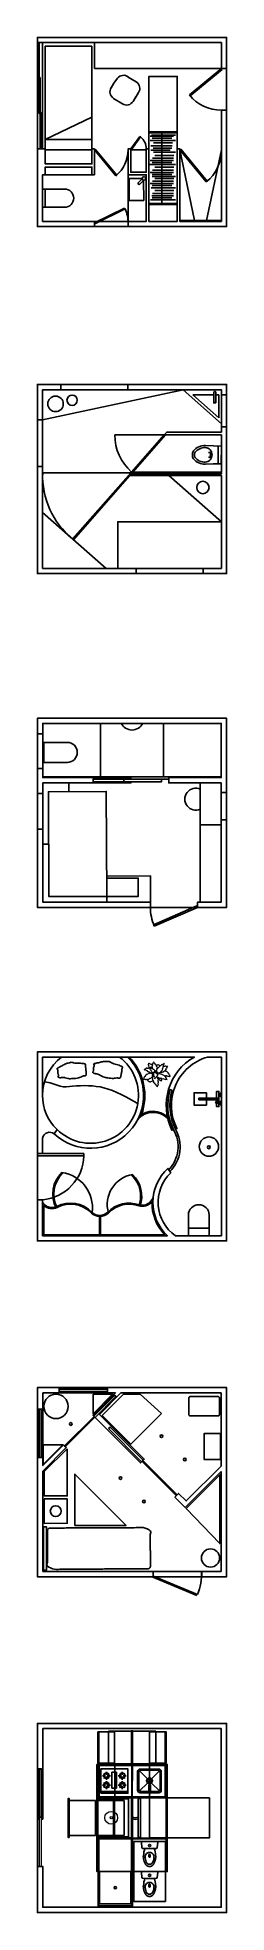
# Model space of a CAD drawing. Header units: millimetres. Extents: x 2.7 to 51.7, y -12.6 to 38.4.
# Drawn here: x 2.7 to 6.35, y 2.19 to 38.37 of the extents above.
import ezdxf

# ---------------------------------------------------------------- set-up
doc = ezdxf.new("R2010")
doc.units = ezdxf.units.MM
for name, color, linetype in [('discontinua', 2, 'Continuous'), ('fina', 6, 'Continuous'), ('iluminacion', 1, 'Continuous'), ('mobiliario', 5, 'Continuous'), ('muro', 7, 'Continuous'), ('puerta', 9, 'Continuous'), ('puntos', 30, 'Continuous'), ('ventanas', 6, 'Continuous')]:
    doc.layers.add(name, color=color, linetype=linetype)
doc.layers.add('outline', color=3, linetype='Continuous', true_color=0x00ff00)

# ---------------------------------------------------------------- blocks, each defined once
blk = doc.blocks.new('WC Plan06')
for p, q in [((-16.9, 0), (-18, -30.8)), ((16.9, 0), (-16.9, 0)), ((18, -30.8), (16.9, 0)), ((16.9, 0), (16.9, 0)), ((-18, -30.8), (-18, -30.8)), ((-17.1, -7.9), (-17.1, -7.9)), ((-16.5, -6.6), (-16.5, -6.6)), ((15.2, -6), (-15.1, -6)), ((-15.1, -6), (-15.1, -6)), ((-14, -31), (-14, -31)), ((-9.7, -21.6), (-9.7, -21.6)), ((-4.9, -21.9), (-4.9, -21.9)), ((-4.9, -21.9), (-4.9, -21.9)), ((-4.5, -25), (-4.9, -22.2)), ((-4.9, -22.2), (-4.9, -22.2)), ((-4.6, -21.7), (-4.6, -21.7)), ((0, -18), (0, -18)), ((0, -18), (0, -18)), ((0, -18), (0, -18)), ((0, -21), (0, -21)), ((0, -21), (0, -21)), ((4.9, -22.2), (4.5, -25)), ((4.6, -21.7), (4.6, -21.7)), ((4.9, -21.9), (4.9, -21.9)), ((4.9, -21.9), (4.9, -21.9)), ((4.9, -22.2), (4.9, -22.2)), ((9.7, -21.6), (9.7, -21.6)), ((14, -31), (14, -31)), ((16.5, -6.6), (16.5, -6.6)), ((17.2, -7.9), (17.2, -7.9)), ((-15.5, -43.5), (-15.5, -43.5)), ((-11.9, -41.8), (-11.9, -41.8)), ((-7.5, -53.7), (-7.5, -53.7)), ((-5.2, -50.5), (-5.2, -50.5)), ((0, -52), (0, -52)), ((0, -56), (0, -56)), ((5.2, -50.5), (5.2, -50.5)), ((7.5, -53.7), (7.5, -53.7)), ((7.5, -53.7), (7.5, -53.7)), ((11.9, -41.8), (11.9, -41.8)), ((11.9, -41.8), (11.9, -41.8)), ((15.5, -43.5), (15.5, -43.5))]:
    blk.add_line(p, q)
for centre, radius, start, end in [((10.2, -31.8), 28.2, 178.0162, 204.5516), ((-15.1, -8), 2, 133.9949, 177.8788), ((-15.1, -8), 2, 90, 133.9948), ((-0.5, -31.5), 13.5, 132.8197, 177.63), ((10.2, -31.8), 24.2, 178.0706, 204.2834), ((-0.5, -31.5), 13.5, 87.9472, 132.7443), ((-4.4, -22.1), 0.481, 105.5239, 147.9954), ((-4.5, -22.2), 0.482, 145.4928, 188.9727), ((0, -37.7), 16.6, 90, 105.9454), ((0.5, -31.5), 13.5, 47.2557, 92.0748), ((0, -37.7), 16.6, 74.0546, 90.0013), ((4.4, -22.2), 0.514, 34.51, 74.4761), ((4.4, -22.2), 0.505, 351.0265, 32.0054), ((0.5, -31.5), 13.5, 2.3646, 47.1857), ((-10.1, -31.8), 24.1, 335.7074, 2.0409), ((15.2, -8), 2, 46.4946, 89.9999), ((-10.2, -31.8), 28.3, 335.4418, 1.9036), ((15.2, -8), 2, 2.1211, 46.0052), ((10.2, -31.8), 28.2, 204.5582, 231.044), ((10.1, -31.9), 24.1, 204.2509, 230.6105), ((0, -42.4), 13.6, 236.3871, 270.0057), ((0, -42.4), 9.64, 237.4975, 269.999), ((0, -42.4), 9.64, 270, 302.5034), ((0, -42.4), 13.6, 270, 303.6129), ((-10.2, -31.8), 24.2, 309.454, 335.6567), ((-10.1, -31.9), 28.1, 308.8888, 335.509)]:
    blk.add_arc(centre, radius, start, end)

msp = doc.modelspace()

# ---------------------------------------------------------------- linework, layer by layer
at = {"layer": 'discontinua', "ltscale": 0.01}
for p, q in [((2.851, 36.203), (2.851, 38.203)), ((2.851, 38.203), (3.751, 38.203)), ((3.751, 36.203), (3.751, 38.203)), ((3.751, 36.837), (2.851, 36.403)), ((3.751, 36.403), (2.851, 36.403)), ((3.751, 36.203), (2.851, 36.203)), ((5.15, 30.703), (4.193, 30.703)), ((2.801, 29.973), (4.504, 29.973)), ((4.859, 2.768), (4.865, 2.768))]:
    msp.add_line(p, q, dxfattribs=at)
at = {"layer": 'discontinua', "ltscale": 0.005}
for p, q in [((2.802, 24.105), (6.25, 24.105)), ((4.506, 24.062), (5.236, 24.062))]:
    msp.add_line(p, q, dxfattribs=at)
at = {"layer": 'discontinua'}
for p, q in [((4.707, 2.958), (4.707, 2.958)), ((4.707, 2.958), (4.717, 2.864)), ((4.725, 2.978), (4.725, 2.978)), ((5.004, 2.978), (4.725, 2.978)), ((5.004, 2.978), (5.004, 2.978)), ((5.012, 2.864), (5.022, 2.958)), ((5.022, 2.958), (5.022, 2.958)), ((4.717, 2.864), (4.717, 2.864)), ((4.779, 2.669), (4.779, 2.667)), ((4.864, 2.732), (4.863, 2.732)), ((4.864, 2.732), (4.865, 2.732)), ((4.865, 2.768), (4.87, 2.768)), ((4.866, 2.732), (4.865, 2.732)), ((4.95, 2.669), (4.95, 2.667)), ((4.951, 2.678), (4.951, 2.676)), ((4.951, 2.676), (4.951, 2.676)), ((5.012, 2.864), (5.012, 2.864))]:
    msp.add_line(p, q, dxfattribs=at)
at = {"layer": 'discontinua', "ltscale": 0.01}
msp.add_lwpolyline([(4.851, 36.223), (4.851, 37.623), (5.401, 37.623), (5.401, 36.223)], dxfattribs=at)
at = {"layer": 'discontinua', "ltscale": 0.005}
msp.add_lwpolyline([(4.038, 22.151), (4.646, 22.151), (4.646, 21.795), (4.039, 21.795)], dxfattribs=at)
at = {"layer": 'discontinua', "ltscale": 0.5}
for points in [[(4.195, 5.026), (3.87, 5.026), (3.87, 4.418), (4.195, 4.418)], [(3.867, 4.383), (4.461, 4.383), (4.461, 3.648), (3.867, 3.648)], [(3.867, 3.676), (4.374, 3.676), (4.374, 4.348), (3.867, 4.348)], [(5.185, 4.397), (4.861, 4.397), (4.861, 3.627), (5.185, 3.627)], [(4.559, 3.555), (5.17, 3.555), (5.17, 2.978), (4.559, 2.978)], [(4.559, 2.978), (5.17, 2.978), (5.17, 2.401), (4.559, 2.401)]]:
    msp.add_lwpolyline(points, close=True, dxfattribs=at)
at = {"layer": 'discontinua', "ltscale": 0.2}
msp.add_lwpolyline([(3.889, 5.026), (3.87, 5.026), (3.87, 4.418), (3.889, 4.418)], close=True, dxfattribs=at)
at = {"layer": 'discontinua', "ltscale": 0.5}
for points in [[(4.171, 4.377), (4.171, 3.648)], [(4.191, 4.377), (4.191, 3.648)]]:
    msp.add_lwpolyline(points, dxfattribs=at)
at = {"layer": 'discontinua'}
msp.add_circle((4.865, 2.904), 0.0216, dxfattribs=at)
at = {"layer": 'discontinua', "ltscale": 0.01}
for centre, radius, start, end in [((6.24, 37.749), 0.776, 218.7837, 270.8198), ((3.801, 36.203), 0.65, 309.6035, 0), ((5.475, 36.191), 0.776, 308.7837, 0.8198), ((3.801, 34.793), 0.65, 0, 24.6162), ((5.15, 30.703), 0.956, 180, 228.4919), ((4.373, 29.914), 1.573, 177.8503, 230.7565)]:
    msp.add_arc(centre, radius, start, end, dxfattribs=at)
at = {"layer": 'discontinua', "ltscale": 0.005}
for centre, radius, start, end in [((5.793, 21.585), 0.912, 180, 203.4324), ((2.727, 16.809), 0.869, 274.9018, 358.7585), ((3.073, 15.787), 0.689, 352.6938, 81.6123), ((4.631, 15.852), 0.584, 99.3433, 196.4194), ((4.954, 8.7), 0.914, 335.7898, 4.5015)]:
    msp.add_arc(centre, radius, start, end, dxfattribs=at)
at = {"layer": 'discontinua'}
for centre, radius, start, end in [((4.725, 2.96), 0.0184, 90, 186.4831), ((5.004, 2.96), 0.0184, 0, 90), ((5.004, 2.96), 0.0184, 353.5169, 0), ((4.736, 2.866), 0.0184, 186.4831, 265.6595), ((4.865, 4.565), 1.723, 265.6595, 274.3405), ((5.704, 2.596), 0.964, 165.0155, 173.1331), ((4.869, 2.68), 0.0905, 115.2636, 179.6481), ((4.896, 2.681), 0.117, 179.8512, 185.6502), ((5.035, 2.694), 0.258, 185.2168, 185.7358), ((5.036, 2.694), 0.258, 185.9431, 210.6376), ((4.838, 2.577), 0.0286, 211.4552, 242.0451), ((4.878, 2.652), 0.114, 242.0447, 263.2555), ((4.859, 2.697), 0.0713, 90, 104.8453), ((4.864, 2.68), 0.000635, 263.4365, 309.8712), ((4.865, 2.68), 0.000635, 230.1288, 276.5635), ((4.851, 2.652), 0.114, 276.7445, 297.9553), ((4.87, 2.697), 0.0713, 75.1657, 90), ((4.891, 2.577), 0.0286, 297.9549, 328.5855), ((4.693, 2.694), 0.258, 329.3624, 354.7538), ((4.814, 2.682), 0.137, 354.506, 358.1692), ((4.024, 2.596), 0.965, 6.8679, 14.9756), ((4.994, 2.866), 0.0184, 274.3405, 353.5169)]:
    msp.add_arc(centre, radius, start, end, dxfattribs=at)
for points, weights, degree, knots in [([(4.745, 2.697), (4.746, 2.702), (4.747, 2.706), (4.748, 2.71), (4.748, 2.711), (4.748, 2.711), (4.748, 2.711)], [0.94216281398, 0.929295544402, 0.917706959429, 0.907397059062, 0.907397059062, 0.907397059062, 0.907397059062], 3, [0, 0, 0, 0, 0.08501565, 0.08501565, 0.08501565, 0.08958153, 0.08958153, 0.08958153, 0.08958153]), ([(4.865, 2.498), (4.864, 2.498), (4.864, 2.498), (4.817, 2.496), (4.791, 2.536), (4.749, 2.601), (4.745, 2.679), (4.745, 2.68), (4.745, 2.68), (4.744, 2.689), (4.745, 2.697)], [1, 0.999818026965, 1, 0.869595072185, 1, 0.965853886877, 1, 0.999997543195, 1, 0.96771874759, 0.94216281398], 2, [0, 0, 0, 0.004294, 0.004294, 0.32836, 0.32836, 0.929345, 0.929345, 0.934486, 0.934486, 1, 1, 1]), ([(4.865, 2.498), (4.865, 2.498), (4.866, 2.498), (4.912, 2.496), (4.938, 2.536), (4.98, 2.601), (4.984, 2.679), (4.984, 2.68), (4.985, 2.68), (4.985, 2.689), (4.984, 2.697)], [1, 0.999818026965, 1, 0.869595072185, 1, 0.965853886877, 1, 0.999997543195, 1, 0.96771874759, 0.94216281398], 2, [0, 0, 0, 0.004294, 0.004294, 0.32836, 0.32836, 0.929345, 0.929345, 0.934486, 0.934486, 1, 1, 1]), ([(4.984, 2.697), (4.984, 2.702), (4.983, 2.706), (4.982, 2.71), (4.982, 2.711), (4.982, 2.711), (4.982, 2.711)], [0.94216281398, 0.929356038323, 0.91781595237, 0.907542556122, 0.907542556122, 0.907542556122, 0.907542556122], 3, [0, 0, 0, 0, 0.08461596, 0.08461596, 0.08461596, 0.08948508, 0.08948508, 0.08948508, 0.08948508])]:
    msp.add_rational_spline(points, weights, degree=degree, knots=knots, dxfattribs=at)
for points, knots in [([(4.83, 2.762), (4.831, 2.762), (4.831, 2.763), (4.831, 2.763), (4.832, 2.763), (4.832, 2.763), (4.833, 2.763), (4.834, 2.764), (4.835, 2.764), (4.837, 2.765), (4.839, 2.765), (4.84, 2.766), (4.841, 2.766)], [0.8678487, 0.8678487, 0.8678487, 0.8678487, 0.8798629, 0.8798629, 0.8798629, 0.8909521, 0.9003997, 0.9091834, 0.9229673, 0.9427072, 0.9683896, 1, 1, 1, 1]), ([(4.864, 2.679), (4.863, 2.679), (4.863, 2.679), (4.861, 2.679), (4.86, 2.68), (4.858, 2.68), (4.858, 2.68), (4.856, 2.68), (4.856, 2.68), (4.855, 2.681), (4.855, 2.681), (4.854, 2.681), (4.854, 2.682), (4.854, 2.682), (4.854, 2.682), (4.854, 2.683), (4.854, 2.683), (4.854, 2.684), (4.853, 2.685), (4.853, 2.687), (4.853, 2.689), (4.852, 2.693), (4.852, 2.696), (4.851, 2.701), (4.851, 2.704), (4.851, 2.708), (4.851, 2.709), (4.851, 2.712), (4.85, 2.713), (4.85, 2.716), (4.85, 2.717), (4.85, 2.719), (4.85, 2.72), (4.85, 2.721), (4.85, 2.722), (4.85, 2.724), (4.85, 2.725), (4.852, 2.728), (4.853, 2.729), (4.854, 2.73), (4.855, 2.731), (4.856, 2.731), (4.857, 2.731), (4.858, 2.732), (4.859, 2.732), (4.86, 2.732), (4.86, 2.732), (4.861, 2.732), (4.862, 2.732), (4.863, 2.732), (4.863, 2.732), (4.863, 2.732), (4.863, 2.732)], [0, 0, 0, 0, 0.03125, 0.03125, 0.0625, 0.0625, 0.09375, 0.09375, 0.109375, 0.109375, 0.125, 0.125, 0.140625, 0.140625, 0.148438, 0.148438, 0.15625, 0.15625, 0.1875, 0.1875, 0.25, 0.25, 0.375, 0.375, 0.5, 0.5, 0.5625, 0.5625, 0.625, 0.625, 0.6875, 0.6875, 0.71875, 0.71875, 0.75, 0.75, 0.8125, 0.8125, 0.875, 0.875, 0.90625, 0.90625, 0.9375, 0.9375, 0.953125, 0.953125, 0.96875, 0.96875, 1, 1, 1, 1.000009, 1.000009, 1.000009, 1.000009]), ([(4.865, 2.679), (4.866, 2.679), (4.867, 2.679), (4.868, 2.679), (4.869, 2.68), (4.871, 2.68), (4.872, 2.68), (4.873, 2.68), (4.873, 2.68), (4.874, 2.681), (4.874, 2.681), (4.875, 2.681), (4.875, 2.682), (4.875, 2.682), (4.875, 2.682), (4.875, 2.683), (4.876, 2.683), (4.876, 2.684), (4.876, 2.685), (4.876, 2.687), (4.877, 2.689), (4.877, 2.693), (4.878, 2.696), (4.878, 2.701), (4.878, 2.704), (4.879, 2.708), (4.879, 2.709), (4.879, 2.712), (4.879, 2.713), (4.879, 2.716), (4.879, 2.717), (4.879, 2.719), (4.879, 2.72), (4.879, 2.721), (4.879, 2.722), (4.879, 2.724), (4.879, 2.725), (4.878, 2.728), (4.877, 2.729), (4.875, 2.73), (4.874, 2.731), (4.873, 2.731), (4.872, 2.731), (4.871, 2.732), (4.87, 2.732), (4.87, 2.732), (4.869, 2.732), (4.868, 2.732), (4.867, 2.732), (4.866, 2.732)], [0, 0, 0, 0, 0.03125, 0.03125, 0.0625, 0.0625, 0.09375, 0.09375, 0.109375, 0.109375, 0.125, 0.125, 0.140625, 0.140625, 0.1484375, 0.1484375, 0.15625, 0.15625, 0.1875, 0.1875, 0.25, 0.25, 0.375, 0.375, 0.5, 0.5, 0.5625, 0.5625, 0.625, 0.625, 0.6875, 0.6875, 0.71875, 0.71875, 0.75, 0.75, 0.8125, 0.8125, 0.875, 0.875, 0.90625, 0.90625, 0.9375, 0.9375, 0.953125, 0.953125, 0.96875, 0.96875, 0.9999928, 0.9999928, 0.9999928, 0.9999928]), ([(4.888, 2.766), (4.889, 2.766), (4.89, 2.765), (4.892, 2.765), (4.894, 2.764), (4.895, 2.764), (4.897, 2.763), (4.898, 2.762), (4.9, 2.762), (4.902, 2.761), (4.904, 2.76), (4.905, 2.759), (4.906, 2.758), (4.908, 2.757), (4.91, 2.756), (4.912, 2.755), (4.915, 2.752), (4.919, 2.75), (4.923, 2.746), (4.927, 2.742), (4.931, 2.737), (4.935, 2.732), (4.938, 2.727), (4.941, 2.721), (4.944, 2.715), (4.946, 2.709), (4.948, 2.702), (4.95, 2.694), (4.951, 2.686), (4.951, 2.681), (4.951, 2.678)], [0, 0, 0, 0, 0.03073, 0.0557919, 0.0752101, 0.0908298, 0.1057126, 0.128628, 0.1479371, 0.1642292, 0.1850908, 0.1958664, 0.2064561, 0.220969, 0.23993, 0.2633379, 0.294561, 0.3312722, 0.3734704, 0.4211544, 0.4743227, 0.5329738, 0.5805653, 0.6312404, 0.6849983, 0.7418381, 0.8017591, 0.8647604, 0.930841, 0.9987863, 0.9987863, 0.9987863, 0.9987863])]:
    msp.add_open_spline(points, degree=3, knots=knots, dxfattribs=at)
msp.add_open_spline([(4.85, 2.723), (4.85, 2.723), (4.85, 2.723), (4.85, 2.723)], degree=3, dxfattribs=at)
at = {"layer": 'fina', "linetype": 'Continuous', "lineweight": 0}
for p, q in [((4.761, 18.454), (4.771, 18.464)), ((4.783, 18.472), (4.771, 18.464)), ((4.783, 18.472), (4.798, 18.479)), ((4.817, 18.482), (4.798, 18.479)), ((4.817, 18.482), (4.843, 18.48)), ((4.843, 18.578), (4.843, 18.56)), ((4.843, 18.578), (4.859, 18.572)), ((4.843, 18.543), (4.843, 18.56)), ((4.843, 18.543), (4.846, 18.524)), ((4.872, 18.474), (4.843, 18.48)), ((4.85, 18.505), (4.846, 18.524)), ((4.85, 18.505), (4.858, 18.486)), ((4.864, 18.476), (4.858, 18.486)), ((4.876, 18.566), (4.859, 18.572)), ((4.872, 18.474), (4.878, 18.468)), ((4.872, 18.474), (4.877, 18.473)), ((4.876, 18.508), (4.875, 18.495)), ((4.875, 18.481), (4.875, 18.495)), ((4.875, 18.481), (4.878, 18.465)), ((4.876, 18.566), (4.892, 18.557)), ((4.876, 18.508), (4.889, 18.495)), ((4.884, 18.449), (4.878, 18.465)), ((4.902, 18.484), (4.889, 18.495)), ((4.909, 18.547), (4.892, 18.557)), ((4.902, 18.484), (4.916, 18.475)), ((4.909, 18.547), (4.92, 18.537)), ((4.929, 18.467), (4.916, 18.475)), ((4.919, 18.535), (4.917, 18.518)), ((4.917, 18.498), (4.917, 18.518)), ((4.917, 18.498), (4.919, 18.477)), ((4.919, 18.535), (4.923, 18.552)), ((4.92, 18.472), (4.919, 18.477)), ((4.929, 18.568), (4.923, 18.552)), ((4.929, 18.568), (4.934, 18.586)), ((4.929, 18.467), (4.942, 18.459)), ((4.939, 18.606), (4.934, 18.586)), ((4.939, 18.606), (4.95, 18.593)), ((4.953, 18.451), (4.942, 18.459)), ((4.963, 18.578), (4.95, 18.593)), ((4.963, 18.578), (4.976, 18.564)), ((4.989, 18.547), (4.976, 18.564)), ((4.989, 18.547), (5, 18.528)), ((4.999, 18.529), (5.007, 18.539)), ((5.006, 18.506), (5, 18.528)), ((5.006, 18.456), (5, 18.441)), ((5.007, 18.461), (5.005, 18.454)), ((5.006, 18.506), (5.009, 18.483)), ((5.006, 18.456), (5.019, 18.473)), ((5.018, 18.547), (5.007, 18.539)), ((5.007, 18.461), (5.009, 18.483)), ((5.018, 18.547), (5.033, 18.547)), ((5.037, 18.492), (5.019, 18.473)), ((5.053, 18.54), (5.033, 18.547)), ((5.037, 18.492), (5.057, 18.511)), ((5.053, 18.54), (5.068, 18.52)), ((5.078, 18.529), (5.057, 18.511)), ((5.078, 18.529), (5.097, 18.543)), ((5.115, 18.555), (5.097, 18.543)), ((5.116, 18.466), (5.106, 18.442)), ((5.115, 18.555), (5.132, 18.566)), ((5.116, 18.466), (5.122, 18.491)), ((5.127, 18.517), (5.122, 18.491)), ((5.127, 18.517), (5.135, 18.546)), ((5.138, 18.521), (5.128, 18.519)), ((5.148, 18.575), (5.132, 18.566)), ((5.148, 18.575), (5.135, 18.546)), ((5.138, 18.521), (5.159, 18.521)), ((5.179, 18.518), (5.159, 18.521)), ((5.181, 18.457), (5.168, 18.44)), ((5.179, 18.518), (5.197, 18.517)), ((5.181, 18.457), (5.189, 18.475)), ((5.196, 18.493), (5.189, 18.475)), ((5.196, 18.493), (5.203, 18.509)), ((5.212, 18.52), (5.197, 18.517)), ((5.212, 18.52), (5.203, 18.509)), ((4.748, 18.271), (4.754, 18.288)), ((4.748, 18.271), (4.766, 18.267)), ((4.762, 18.305), (4.754, 18.288)), ((4.761, 18.454), (4.775, 18.452)), ((4.762, 18.305), (4.771, 18.322)), ((4.785, 18.264), (4.766, 18.267)), ((4.784, 18.339), (4.771, 18.322)), ((4.79, 18.445), (4.775, 18.452)), ((4.784, 18.339), (4.801, 18.354)), ((4.785, 18.264), (4.804, 18.263)), ((4.79, 18.445), (4.807, 18.436)), ((4.821, 18.368), (4.801, 18.354)), ((4.825, 18.264), (4.804, 18.263)), ((4.826, 18.425), (4.807, 18.436)), ((4.821, 18.368), (4.842, 18.38)), ((4.825, 18.264), (4.848, 18.27)), ((4.826, 18.425), (4.845, 18.413)), ((4.833, 18.267), (4.83, 18.255)), ((4.831, 18.242), (4.83, 18.255)), ((4.831, 18.242), (4.835, 18.234)), ((4.855, 18.221), (4.835, 18.234)), ((4.863, 18.387), (4.842, 18.38)), ((4.866, 18.402), (4.845, 18.413)), ((4.87, 18.28), (4.848, 18.27)), ((4.869, 18.216), (4.855, 18.221)), ((4.863, 18.387), (4.882, 18.388)), ((4.866, 18.402), (4.886, 18.393)), ((4.869, 18.216), (4.885, 18.217)), ((4.87, 18.28), (4.891, 18.292)), ((4.897, 18.385), (4.882, 18.388)), ((4.884, 18.449), (4.893, 18.432)), ((4.904, 18.224), (4.885, 18.217)), ((4.904, 18.388), (4.886, 18.393)), ((4.908, 18.306), (4.891, 18.292)), ((4.904, 18.417), (4.893, 18.432)), ((4.897, 18.385), (4.91, 18.376)), ((4.904, 18.417), (4.915, 18.405)), ((4.904, 18.388), (4.919, 18.388)), ((4.904, 18.224), (4.923, 18.238)), ((4.908, 18.306), (4.919, 18.321)), ((4.91, 18.376), (4.921, 18.374)), ((4.925, 18.398), (4.915, 18.405)), ((4.93, 18.392), (4.919, 18.388)), ((4.924, 18.336), (4.919, 18.321)), ((4.921, 18.374), (4.933, 18.377)), ((4.921, 18.288), (4.922, 18.306)), ((4.921, 18.288), (4.925, 18.267)), ((4.928, 18.319), (4.922, 18.306)), ((4.931, 18.247), (4.923, 18.238)), ((4.924, 18.352), (4.927, 18.363)), ((4.924, 18.336), (4.924, 18.352)), ((4.925, 18.398), (4.934, 18.396)), ((4.932, 18.244), (4.925, 18.267)), ((4.927, 18.363), (4.937, 18.371)), ((4.927, 18.362), (4.927, 18.362)), ((4.927, 18.361), (4.927, 18.362)), ((4.928, 18.319), (4.938, 18.33)), ((4.93, 18.392), (4.934, 18.396)), ((4.932, 18.244), (4.943, 18.22)), ((4.933, 18.377), (4.942, 18.382)), ((4.948, 18.397), (4.934, 18.396)), ((4.937, 18.371), (4.942, 18.374)), ((4.938, 18.33), (4.947, 18.338)), ((4.941, 18.37), (4.943, 18.386)), ((4.941, 18.37), (4.943, 18.351)), ((4.948, 18.397), (4.943, 18.386)), ((4.949, 18.332), (4.943, 18.351)), ((4.955, 18.197), (4.943, 18.22)), ((4.948, 18.397), (4.956, 18.402)), ((4.949, 18.332), (4.955, 18.314)), ((4.953, 18.451), (4.962, 18.443)), ((4.961, 18.299), (4.955, 18.314)), ((4.955, 18.197), (4.97, 18.177)), ((4.968, 18.421), (4.956, 18.402)), ((4.966, 18.401), (4.956, 18.402)), ((4.961, 18.299), (4.966, 18.287)), ((4.968, 18.435), (4.962, 18.443)), ((4.966, 18.401), (4.979, 18.397)), ((4.969, 18.278), (4.966, 18.287)), ((4.968, 18.435), (4.97, 18.428)), ((4.968, 18.421), (4.97, 18.428)), ((4.98, 18.424), (4.968, 18.4)), ((4.969, 18.278), (4.973, 18.288)), ((4.986, 18.158), (4.97, 18.177)), ((4.978, 18.296), (4.973, 18.288)), ((4.978, 18.296), (4.984, 18.304)), ((4.98, 18.398), (4.979, 18.397)), ((4.993, 18.431), (4.98, 18.424)), ((4.989, 18.401), (4.98, 18.398)), ((4.992, 18.312), (4.984, 18.304)), ((4.986, 18.158), (5.002, 18.14)), ((5, 18.4), (4.989, 18.401)), ((4.992, 18.312), (5.002, 18.321)), ((4.993, 18.431), (5.001, 18.442)), ((4.997, 18.39), (4.994, 18.401)), ((5.001, 18.395), (4.997, 18.389)), ((5.001, 18.382), (4.997, 18.39)), ((5.001, 18.428), (5, 18.441)), ((5, 18.4), (5.005, 18.402)), ((5.005, 18.389), (5, 18.384)), ((5, 18.383), (5, 18.384)), ((5.001, 18.428), (5.006, 18.414)), ((5.005, 18.403), (5.001, 18.395)), ((5.011, 18.372), (5.001, 18.382)), ((5.01, 18.331), (5.002, 18.321)), ((5.007, 18.317), (5.002, 18.321)), ((5.019, 18.123), (5.002, 18.14)), ((5.004, 18.324), (5.006, 18.32)), ((5.006, 18.414), (5.005, 18.403)), ((5.013, 18.393), (5.005, 18.389)), ((5.017, 18.309), (5.006, 18.32)), ((5.007, 18.317), (5.018, 18.298)), ((5.01, 18.331), (5.017, 18.341)), ((5.011, 18.372), (5.018, 18.362)), ((5.023, 18.393), (5.013, 18.393)), ((5.027, 18.371), (5.015, 18.365)), ((5.02, 18.352), (5.017, 18.341)), ((5.017, 18.309), (5.033, 18.3)), ((5.02, 18.352), (5.018, 18.362)), ((5.026, 18.275), (5.018, 18.298)), ((5.019, 18.123), (5.025, 18.148)), ((5.035, 18.386), (5.023, 18.393)), ((5.029, 18.276), (5.024, 18.281)), ((5.029, 18.173), (5.025, 18.148)), ((5.026, 18.275), (5.032, 18.25)), ((5.027, 18.371), (5.054, 18.377)), ((5.029, 18.276), (5.045, 18.263)), ((5.029, 18.173), (5.033, 18.198)), ((5.031, 18.301), (5.031, 18.301)), ((5.034, 18.223), (5.032, 18.25)), ((5.053, 18.292), (5.033, 18.3)), ((5.034, 18.223), (5.033, 18.198)), ((5.035, 18.386), (5.046, 18.385)), ((5.061, 18.252), (5.045, 18.263)), ((5.06, 18.39), (5.046, 18.385)), ((5.053, 18.292), (5.076, 18.286)), ((5.056, 18.377), (5.093, 18.368)), ((5.06, 18.39), (5.075, 18.403)), ((5.061, 18.252), (5.078, 18.242)), ((5.092, 18.421), (5.075, 18.403)), ((5.1, 18.28), (5.076, 18.286)), ((5.095, 18.232), (5.078, 18.242)), ((5.084, 18.413), (5.087, 18.408)), ((5.089, 18.406), (5.1, 18.403)), ((5.092, 18.421), (5.106, 18.442)), ((5.094, 18.271), (5.092, 18.282)), ((5.119, 18.356), (5.093, 18.368)), ((5.094, 18.271), (5.095, 18.251)), ((5.095, 18.232), (5.095, 18.251)), ((5.116, 18.404), (5.1, 18.403)), ((5.1, 18.28), (5.125, 18.274)), ((5.116, 18.404), (5.133, 18.412)), ((5.119, 18.356), (5.144, 18.341)), ((5.151, 18.268), (5.125, 18.274)), ((5.151, 18.424), (5.133, 18.412)), ((5.164, 18.323), (5.144, 18.341)), ((5.151, 18.424), (5.168, 18.44)), ((5.151, 18.334), (5.17, 18.333)), ((5.151, 18.268), (5.178, 18.262)), ((5.158, 18.431), (5.177, 18.426)), ((5.164, 18.323), (5.179, 18.304)), ((5.19, 18.332), (5.17, 18.333)), ((5.203, 18.412), (5.177, 18.426)), ((5.204, 18.256), (5.178, 18.262)), ((5.192, 18.28), (5.179, 18.304)), ((5.19, 18.332), (5.209, 18.33)), ((5.204, 18.256), (5.193, 18.28)), ((5.203, 18.412), (5.226, 18.393)), ((5.227, 18.327), (5.209, 18.33)), ((5.244, 18.368), (5.226, 18.393)), ((5.227, 18.327), (5.244, 18.321)), ((5.244, 18.368), (5.256, 18.34)), ((5.261, 18.313), (5.244, 18.321)), ((5.261, 18.313), (5.256, 18.34))]:
    msp.add_line(p, q, dxfattribs=at)
at = {"layer": 'fina'}
for p, q in [((3.923, 4.487), (3.923, 4.959)), ((3.923, 4.959), (4.447, 4.959)), ((3.955, 4.827), (4.017, 4.827)), ((4.01, 4.848), (3.98, 4.876)), ((4.011, 4.804), (3.983, 4.774)), ((4.032, 4.904), (4.032, 4.842)), ((4.032, 4.904), (4.032, 4.842)), ((4.032, 4.749), (4.032, 4.812)), ((4.032, 4.722), (4.032, 4.66)), ((4.032, 4.722), (4.032, 4.66)), ((4.11, 4.827), (4.047, 4.827)), ((4.053, 4.849), (4.081, 4.879)), ((4.055, 4.806), (4.085, 4.778)), ((4.134, 4.585), (4.134, 4.894)), ((4.134, 4.894), (4.229, 4.894)), ((4.229, 4.894), (4.229, 4.585)), ((4.261, 4.827), (4.323, 4.827)), ((4.316, 4.806), (4.286, 4.778)), ((4.317, 4.849), (4.289, 4.879)), ((4.338, 4.904), (4.338, 4.842)), ((4.338, 4.904), (4.338, 4.842)), ((4.338, 4.749), (4.338, 4.812)), ((4.338, 4.722), (4.338, 4.66)), ((4.338, 4.722), (4.338, 4.66)), ((4.415, 4.827), (4.353, 4.827)), ((4.359, 4.804), (4.387, 4.774)), ((4.36, 4.848), (4.39, 4.876)), ((4.447, 4.959), (4.447, 4.487)), ((4.635, 4.909), (4.635, 4.544)), ((4.658, 4.887), (4.658, 4.567)), ((4.823, 4.767), (4.671, 4.919)), ((5.046, 4.955), (4.681, 4.955)), ((5.023, 4.932), (4.703, 4.932)), ((4.904, 4.767), (5.056, 4.919)), ((5.069, 4.567), (5.069, 4.887)), ((5.092, 4.544), (5.092, 4.909)), ((3.923, 4.525), (4.447, 4.525)), ((4.447, 4.487), (3.923, 4.487)), ((3.955, 4.645), (4.017, 4.645)), ((4.01, 4.666), (3.98, 4.694)), ((4.011, 4.622), (3.983, 4.592)), ((4.032, 4.567), (4.032, 4.63)), ((4.11, 4.645), (4.047, 4.645)), ((4.053, 4.667), (4.081, 4.697)), ((4.055, 4.623), (4.085, 4.595)), ((4.229, 4.585), (4.134, 4.585)), ((4.261, 4.645), (4.323, 4.645)), ((4.316, 4.623), (4.286, 4.595)), ((4.317, 4.667), (4.289, 4.697)), ((4.338, 4.567), (4.338, 4.63)), ((4.415, 4.645), (4.353, 4.645)), ((4.359, 4.622), (4.387, 4.592)), ((4.36, 4.666), (4.39, 4.694)), ((4.671, 4.534), (4.823, 4.686)), ((4.681, 4.498), (4.852, 4.498)), ((4.703, 4.521), (4.852, 4.521)), ((4.88, 4.652), (4.852, 4.652)), ((4.852, 4.652), (4.852, 4.481)), ((4.852, 4.481), (4.88, 4.481)), ((4.88, 4.481), (4.88, 4.652)), ((4.88, 4.521), (5.023, 4.521)), ((4.88, 4.498), (5.046, 4.498)), ((5.056, 4.534), (4.904, 4.686))]:
    msp.add_line(p, q, dxfattribs=at)
for points in [[(3.774, 12.188), (3.774, 11.81), (4.152, 12.188)], [(2.812, 11.211), (2.812, 10.833), (3.19, 11.211)], [(3.923, 4.487), (4.447, 4.487), (4.447, 4.959), (3.923, 4.959)]]:
    msp.add_lwpolyline(points, close=True, dxfattribs=at)
for centre, radius in [((3.05, 31.302), 0.15), ((3.37, 31.372), 0.1), ((5.895, 29.688), 0.12), ((4.032, 4.827), 0.0527), ((4.338, 4.827), 0.0527), ((4.863, 4.727), 0.0574), ((4.863, 4.727), 0.0346), ((4.032, 4.645), 0.0527), ((4.338, 4.645), 0.0527)]:
    msp.add_circle(centre, radius, dxfattribs=at)
at = {"layer": 'fina', "linetype": 'Continuous', "lineweight": 0}
for centre, start, end in [((5.055, 18.373), 76.0011, 101.5866), ((5.09, 18.41), 205.472, 253.5214), ((5.189, 18.278), 24.707, 29.6354)]:
    msp.add_arc(centre, 0.00433, start, end, dxfattribs=at)
at = {"layer": 'fina'}
for centre, start, end in [((4.681, 4.909), 90, 180), ((4.703, 4.887), 90, 180), ((5.023, 4.887), 0, 90), ((5.046, 4.909), 0, 90), ((4.681, 4.544), 180, 270), ((4.703, 4.567), 180, 270), ((5.023, 4.567), 270, 0), ((5.046, 4.544), 270, 0)]:
    msp.add_arc(centre, 0.0457, start, end, dxfattribs=at)
at = {"layer": 'iluminacion'}
for centre, radius in [((3.343, 11.615), 0.0261), ((5.095, 11.378), 0.0261), ((5.545, 10.928), 0.0261), ((4.306, 10.572), 0.0261), ((4.757, 10.121), 0.0261), ((3.053, 9.933), 0.104)]:
    msp.add_circle(centre, radius, dxfattribs=at)
at = {"layer": 'iluminacion', "lineweight": 0}
for radius in [0.124, 0.0226]:
    msp.add_circle((4.125, 4.015), radius, dxfattribs=at)
at = {"layer": 'mobiliario'}
for p, q in [((3.801, 37.773), (3.801, 38.273)), ((3.801, 37.773), (6.251, 37.773)), ((4.176, 37.489), (4.123, 37.404)), ((4.176, 37.489), (4.243, 37.586)), ((4.454, 37.61), (4.606, 37.515)), ((4.653, 37.309), (4.599, 37.223)), ((4.171, 37.198), (4.34, 37.091)), ((4.547, 37.139), (4.601, 37.225)), ((4.851, 36.552), (5.401, 36.552)), ((4.851, 36.532), (4.851, 36.552)), ((5.401, 36.532), (5.401, 36.552)), ((4.501, 36.223), (4.677, 36.465)), ((4.501, 36.223), (4.517, 36.211)), ((4.501, 36.203), (4.801, 36.203)), ((4.517, 36.211), (4.693, 36.454)), ((4.677, 36.465), (4.693, 36.454)), ((4.851, 36.532), (5.401, 36.532)), ((4.874, 36.388), (5.369, 36.388)), ((4.876, 36.466), (5.326, 36.466)), ((5.265, 36.199), (4.887, 36.199)), ((4.892, 36.281), (5.3, 36.281)), ((4.901, 36.49), (5.364, 36.49)), ((5.294, 36.429), (4.916, 36.429)), ((4.936, 36.236), (5.297, 36.236)), ((4.94, 36.337), (5.305, 36.337)), ((5.101, 36.532), (5.101, 35.172)), ((4.863, 35.92), (5.369, 35.92)), ((4.876, 35.998), (5.326, 35.998)), ((5.294, 35.961), (4.916, 35.961)), ((4.921, 36.043), (5.328, 36.043)), ((4.938, 36.158), (5.366, 36.158)), ((4.969, 36.098), (5.334, 36.098)), ((4.969, 35.869), (5.334, 35.869)), ((2.851, 35.723), (3.751, 35.723)), ((4.451, 35.723), (4.451, 34.823)), ((4.472, 35.649), (4.723, 35.65)), ((4.472, 35.649), (4.474, 35.227)), ((4.636, 35.56), (4.724, 35.648)), ((4.664, 35.532), (4.636, 35.56)), ((4.752, 35.62), (4.664, 35.532)), ((4.751, 35.62), (4.752, 35.228)), ((4.876, 35.768), (5.326, 35.768)), ((4.876, 35.552), (5.326, 35.552)), ((4.897, 35.473), (5.369, 35.473)), ((5.294, 35.731), (4.916, 35.731)), ((4.916, 35.69), (5.369, 35.69)), ((5.294, 35.515), (4.916, 35.515)), ((4.921, 35.813), (5.328, 35.813)), ((4.921, 35.597), (5.328, 35.597)), ((4.969, 35.652), (5.334, 35.652)), ((2.851, 35.448), (2.85, 35.097)), ((4.752, 35.228), (4.474, 35.227)), ((5.401, 35.172), (4.851, 35.172)), ((5.401, 35.152), (4.851, 35.152)), ((4.883, 35.238), (5.369, 35.238)), ((4.91, 35.316), (5.326, 35.316)), ((5.294, 35.279), (4.916, 35.279)), ((4.921, 35.361), (5.328, 35.361)), ((4.969, 35.417), (5.334, 35.417)), ((6.251, 30.92), (5.513, 31.576)), ((5.588, 31.576), (6.251, 31.576)), ((6.201, 31.031), (5.701, 31.476)), ((5.701, 31.476), (6.106, 31.476)), ((6.146, 31.476), (6.201, 31.476)), ((6.201, 31.476), (6.201, 31.031)), ((6.251, 30.485), (6.098, 30.491)), ((6.25, 30.148), (6.096, 30.143)), ((6.172, 17.836), (6.154, 17.836)), ((6.191, 17.903), (6.167, 17.903)), ((6.167, 17.871), (6.191, 17.871)), ((6.191, 17.871), (6.191, 17.903)), ((2.821, 15.83), (2.821, 15.247)), ((3.897, 15.619), (3.897, 15.267)), ((3.917, 15.619), (3.917, 15.267)), ((5.616, 15.397), (5.616, 15.647)), ((6.016, 15.397), (6.016, 15.647)), ((2.801, 15.267), (5.161, 15.267)), ((3.275, 10.168), (3.275, 10.168)), ((4.536, 4.027), (4.59, 4.012)), ((4.536, 3.998), (4.59, 3.983)), ((4.643, 4.027), (4.59, 4.012)), ((4.643, 3.998), (4.59, 3.983)), ((4.707, 3.535), (4.707, 3.535)), ((4.707, 3.535), (4.717, 3.441)), ((4.717, 3.441), (4.717, 3.441)), ((4.725, 3.555), (4.725, 3.555)), ((5.004, 3.555), (4.725, 3.555)), ((4.859, 3.346), (4.865, 3.346)), ((4.864, 3.31), (4.863, 3.309)), ((4.864, 3.31), (4.865, 3.31)), ((4.865, 3.346), (4.87, 3.346)), ((4.866, 3.309), (4.865, 3.31)), ((5.004, 3.555), (5.004, 3.555)), ((5.012, 3.441), (5.022, 3.535)), ((5.012, 3.441), (5.012, 3.441)), ((5.022, 3.535), (5.022, 3.535)), ((4.779, 3.246), (4.779, 3.245)), ((4.95, 3.246), (4.95, 3.245)), ((4.951, 3.255), (4.951, 3.253)), ((4.951, 3.253), (4.951, 3.253))]:
    msp.add_line(p, q, dxfattribs=at)
at = {"layer": 'mobiliario', "ltscale": 0.05}
for p, q in [((3.174, 16.469), (3.187, 16.454)), ((4.522, 16.414), (4.536, 16.428))]:
    msp.add_line(p, q, dxfattribs=at)
at = {"layer": 'mobiliario', "lineweight": 0}
for p, q in [((4.516, 5.046), (4.516, 4.418)), ((4.536, 4.418), (4.539, 5.046)), ((4.536, 4.418), (5.185, 4.418)), ((4.536, 4.397), (4.536, 3.627)), ((4.536, 4.397), (5.185, 4.397)), ((4.536, 3.627), (5.185, 3.627))]:
    msp.add_line(p, q, dxfattribs=at)
at = {"layer": 'mobiliario'}
for points in [[(3.226, 35.447), (2.801, 35.448), (2.8, 35.097), (3.225, 35.097, 0.998661), (3.225, 35.447)], [(6.154, 17.808), (6.18, 17.808, 0.702252), (6.184, 17.835, 0.001218)]]:
    msp.add_lwpolyline(points, format="xyb", dxfattribs=at)
for points in [[(2.801, 31.576), (3.151, 31.576), (5.513, 31.576), (2.801, 30.993)], [(4.024, 28.126), (2.801, 29.204), (2.801, 28.126)], [(5.844, 23.988), (6.25, 23.988), (6.25, 23.177), (5.844, 23.177)], [(2.918, 21.795), (2.913, 23.817), (4.029, 23.823), (4.039, 21.795)], [(5.844, 23.177), (6.25, 23.177), (6.25, 21.687), (5.844, 21.687)], [(6.221, 17.956), (6.205, 17.956), (6.205, 17.978), (6.221, 17.978)], [(6.221, 17.796), (6.205, 17.796), (6.205, 17.818), (6.221, 17.818)], [(6.23, 17.952), (6.221, 17.952), (6.221, 17.982), (6.23, 17.982)], [(6.23, 17.792), (6.221, 17.792), (6.221, 17.823), (6.23, 17.823)], [(6.251, 17.935), (6.23, 17.935), (6.23, 17.999), (6.251, 17.999)], [(6.251, 17.775), (6.23, 17.775), (6.23, 17.839), (6.251, 17.839)], [(6.016, 15.247), (5.616, 15.247), (5.616, 15.397), (6.016, 15.397)], [(5.096, 11.816), (4.506, 11.226), (3.953, 11.779), (4.364, 12.191), (4.684, 12.191)], [(6.134, 11.433), (5.92, 11.433), (5.92, 10.927), (6.233, 10.927), (6.233, 11.433)], [(3.275, 11.138), (3.275, 10.228), (2.831, 10.228), (2.831, 10.695)], [(3.425, 9.659), (3.425, 10.647), (4.413, 9.659)], [(5.573, 9.982), (6.222, 10.636), (6.219, 9.308)], [(2.831, 10.168), (3.275, 10.168), (3.275, 9.699), (2.831, 9.696)], [(2.82, 9.633), (2.82, 8.793), (2.874, 8.793), (2.874, 9.633)], [(3.867, 5.677), (4.191, 5.677), (4.191, 5.068), (3.867, 5.068)], [(3.867, 5.677), (3.886, 5.677), (3.886, 5.068), (3.867, 5.068)], [(4.07, 5.686), (4.985, 5.686), (4.985, 5.057), (4.07, 5.057)], [(4.538, 5.046), (4.538, 5.695), (4.517, 5.695), (4.517, 5.046)], [(4.861, 5.675), (5.185, 5.675), (5.185, 5.066), (4.861, 5.066)], [(5.166, 5.675), (5.185, 5.675), (5.185, 5.066), (5.166, 5.066)], [(3.313, 3.637), (3.313, 4.387), (3.293, 4.387), (3.293, 3.637)], [(3.313, 3.676), (3.82, 3.676), (3.82, 4.348), (3.313, 4.348)], [(4.643, 4.388), (4.687, 4.388), (4.687, 3.636), (4.643, 3.636)], [(5.205, 4.397), (6.02, 4.397), (6.02, 3.627), (5.205, 3.627)], [(5.205, 2.978), (5.185, 2.978), (5.185, 3.627), (5.205, 3.627)], [(4.518, 3.607), (4.518, 2.978), (3.887, 2.978), (3.887, 2.998), (3.887, 3.607)], [(4.506, 2.355), (3.899, 2.355), (3.899, 2.978), (4.506, 2.978)]]:
    msp.add_lwpolyline(points, close=True, dxfattribs=at)
for points in [[(6.146, 31.322), (6.146, 31.522, 1), (6.106, 31.522), (6.106, 31.322)], [(5.844, 23.867), (5.844, 23.48, -1.540871)]]:
    msp.add_lwpolyline(points, format="xyb", close=True, dxfattribs=at)
for points in [[(6.251, 29.026), (5.237, 29.92), (6.251, 29.92), (6.251, 29.023)], [(4.609, 28.126), (4.251, 28.126), (4.251, 29.026), (6.251, 29.026)], [(6.251, 29.026), (6.251, 28.126), (5.901, 28.126)], [(5.963, 17.871), (5.963, 17.769), (5.724, 17.769), (5.724, 18.006), (5.963, 18.006), (5.963, 17.903)], [(6.167, 17.871), (5.819, 17.871), (5.819, 17.903), (6.167, 17.903)], [(6.158, 17.903), (6.158, 18.032), (6.205, 18.032), (6.205, 17.742), (6.158, 17.742), (6.158, 17.81)], [(6.158, 17.834), (6.158, 17.871)], [(6.189, 17.871), (6.189, 17.835), (6.172, 17.835), (6.172, 17.871)], [(4.518, 3.627), (4.518, 4.397), (3.867, 4.397), (3.847, 4.397), (3.847, 4.418), (3.847, 5.046), (4.516, 5.046)], [(4.536, 3.627), (3.867, 3.627), (3.847, 3.627), (3.847, 3.607), (3.847, 2.978), (3.867, 2.978), (3.867, 2.998), (3.867, 3.607), (3.867, 3.627), (3.867, 4.397), (3.867, 4.418), (3.867, 5.026), (4.516, 5.026)], [(4.539, 5.046), (5.205, 5.046), (5.205, 2.978), (4.538, 2.978), (4.538, 2.998), (4.538, 3.607), (5.185, 3.607), (5.185, 2.978)], [(5.185, 3.607), (5.185, 5.026), (4.539, 5.026)], [(3.847, 4.397), (3.847, 3.627)], [(5.185, 4.418), (3.867, 4.418), (3.867, 4.418)], [(4.146, 4.397), (4.146, 4.377), (4.212, 4.377), (4.212, 4.397)], [(4.146, 3.627), (4.146, 3.648), (4.212, 3.648), (4.212, 3.627)], [(3.882, 2.289), (3.882, 2.978), (3.872, 2.978), (3.872, 2.289)], [(4.533, 2.289), (4.533, 2.978), (4.523, 2.978), (4.523, 2.289)], [(3.892, 2.289), (3.892, 2.319), (4.512, 2.319), (4.512, 2.289)]]:
    msp.add_lwpolyline(points, dxfattribs=at)
at = {"layer": 'mobiliario', "transparency": 33554687, "flags": 128}
msp.add_lwpolyline([(3.278, 24.769, -0.414214), (3.47, 24.576, -0.414214), (3.278, 24.384), (2.821, 24.384), (2.821, 24.769), (3.278, 24.769)], format="xyb", close=True, dxfattribs=at)
at = {"layer": 'mobiliario', "ltscale": 0.0005}
for points in [[(3.309, 23.819), (3.309, 23.988), (2.802, 23.988), (2.802, 22.803)], [(2.802, 22.803), (2.918, 22.803)]]:
    msp.add_lwpolyline(points, dxfattribs=at)
at = {"layer": 'mobiliario', "transparency": 33554687}
msp.add_lwpolyline([(4.039, 21.795), (2.918, 21.795), (2.918, 22.803)], dxfattribs=at)
at = {"layer": 'mobiliario', "ltscale": 0.0005}
msp.add_lwpolyline([(4.039, 21.687), (4.881, 21.687), (4.881, 22.194), (4.037, 22.19)], close=True, dxfattribs=at)
at = {"layer": 'mobiliario', "ltscale": 0.5}
msp.add_lwpolyline([(4.861, 5.026), (5.185, 5.026), (5.185, 4.418), (4.861, 4.418)], close=True, dxfattribs=at)
at = {"layer": 'mobiliario', "ltscale": 0.2}
msp.add_lwpolyline([(5.166, 5.026), (5.185, 5.026), (5.185, 4.418), (5.166, 4.418)], close=True, dxfattribs=at)
at = {"layer": 'mobiliario'}
for centre, radius in [((4.756, 35.652), 0.0326), ((6.012, 16.968), 0.186), ((6.009, 16.956), 0.0282), ((3.059, 11.954), 0.235), ((6.042, 9.029), 0.175), ((4.865, 3.481), 0.0216), ((4.203, 2.667), 0.0214)]:
    msp.add_circle(centre, radius, dxfattribs=at)
for centre, radius, start, end in [((4.361, 37.493), 0.15, 51.5914, 141.5914), ((4.25, 37.325), 0.15, 147.9466, 237.9466), ((4.526, 37.388), 0.15, 327.9466, 57.9466), ((4.42, 37.219), 0.15, 237.9466, 327.9466), ((4.501, 36.223), 0.3, 0, 50.2133), ((4.526, 25.246), 0.238, 208.0289, 331.9711), ((3.726, 17.96), 0.925, 127.1699, 180), ((3.726, 17.96), 1.025, 226.4628, 45.9817), ((3.726, 17.96), 0.925, 349.8938, 52.8301), ((3.729, 17.952), 0.921, 225.0766, 350.3492), ((4.724, 16.061), 0.224, 255.3512, 339.7451), ((2.98, 16.013), 0.222, 216.4602, 294.5064), ((2.98, 16.013), 0.242, 229.0511, 294.5064), ((3.341, 15.306), 0.572, 43.4398, 118.0738), ((3.341, 15.306), 0.552, 43.4432, 118.1941), ((3.906, 15.854), 0.235, 225.757, 314.5784), ((3.906, 15.854), 0.215, 225.9805, 314.5753), ((4.471, 15.306), 0.572, 69.9577, 136.3587), ((4.471, 15.306), 0.552, 69.9586, 136.4208), ((4.724, 16.06), 0.244, 254.8627, 319.5412), ((5.812, 15.892), 0.903, 179.378, 223.8309), ((5.816, 15.647), 0.2, 0, 180), ((4.725, 3.537), 0.0184, 90, 186.4831), ((4.736, 3.443), 0.0184, 186.4831, 265.6595), ((4.865, 5.143), 1.723, 265.6595, 274.3405), ((5.704, 3.173), 0.964, 165.0155, 173.1331), ((4.869, 3.258), 0.0905, 115.2636, 179.6481), ((4.896, 3.258), 0.117, 179.8512, 185.6502), ((4.859, 3.274), 0.0713, 90, 104.8453), ((4.87, 3.274), 0.0713, 75.1657, 90), ((4.024, 3.173), 0.965, 6.8679, 14.9756), ((4.994, 3.443), 0.0184, 274.3405, 353.5169), ((5.004, 3.537), 0.0184, 0, 90), ((5.004, 3.537), 0.0184, 353.5169, 0), ((5.035, 3.271), 0.258, 185.2168, 185.7358), ((5.036, 3.271), 0.258, 185.9431, 210.6376), ((4.838, 3.155), 0.0286, 211.4552, 242.0451), ((4.878, 3.23), 0.114, 242.0447, 263.2555), ((4.864, 3.257), 0.000635, 263.4365, 309.8712), ((4.865, 3.257), 0.000635, 230.1288, 276.5635), ((4.851, 3.23), 0.114, 276.7445, 297.9553), ((4.891, 3.155), 0.0286, 297.9549, 328.5855), ((4.693, 3.271), 0.258, 329.3624, 354.7538), ((4.814, 3.259), 0.137, 354.506, 358.1692)]:
    msp.add_arc(centre, radius, start, end, dxfattribs=at)
at = {"layer": 'mobiliario', "ltscale": 0.05}
for centre, radius, start, end in [((3.567, 16.053), 0.572, 133.4398, 208.0738), ((3.567, 16.053), 0.552, 133.4432, 208.1941), ((4.142, 16.014), 0.552, 339.9586, 46.4208), ((4.142, 16.014), 0.572, 339.9577, 46.3587)]:
    msp.add_arc(centre, radius, start, end, dxfattribs=at)
at = {"layer": 'mobiliario'}
msp.add_ellipse((6.152, 17.822), major_axis=(0, -0.0141), ratio=0.939693, dxfattribs=at)
for points in [[(3.37, 18.28), (3.324, 18.273), (3.285, 18.284), (3.236, 18.299), (3.203, 18.306), (3.164, 18.301), (3.13, 18.295), (3.117, 18.303), (3.097, 18.307), (3.098, 18.316), (3.106, 18.338), (3.107, 18.353), (3.1, 18.371), (3.091, 18.386), (3.09, 18.408), (3.095, 18.429), (3.09, 18.454), (3.072, 18.479), (3.096, 18.484), (3.112, 18.498), (3.157, 18.516), (3.228, 18.563), (3.301, 18.581), (3.341, 18.594), (3.368, 18.596), (3.394, 18.584), (3.449, 18.576), (3.5, 18.577), (3.56, 18.574), (3.599, 18.569), (3.619, 18.566), (3.628, 18.56), (3.629, 18.552), (3.628, 18.539), (3.626, 18.514), (3.629, 18.5), (3.637, 18.471), (3.636, 18.438), (3.642, 18.413), (3.641, 18.39), (3.645, 18.368), (3.642, 18.345), (3.626, 18.333), (3.606, 18.335), (3.576, 18.328), (3.536, 18.308), (3.495, 18.294), (3.442, 18.286), (3.368, 18.278), (3.358, 18.28)], [(4.022, 18.301), (3.975, 18.306), (3.94, 18.327), (3.897, 18.354), (3.867, 18.37), (3.828, 18.375), (3.794, 18.378), (3.782, 18.389), (3.765, 18.397), (3.768, 18.407), (3.781, 18.425), (3.786, 18.439), (3.784, 18.459), (3.779, 18.476), (3.784, 18.497), (3.794, 18.517), (3.796, 18.542), (3.785, 18.57), (3.81, 18.569), (3.828, 18.579), (3.876, 18.584), (3.957, 18.611), (4.032, 18.61), (4.075, 18.612), (4.101, 18.607), (4.123, 18.588), (4.174, 18.567), (4.224, 18.555), (4.28, 18.536), (4.317, 18.521), (4.336, 18.513), (4.343, 18.505), (4.341, 18.497), (4.338, 18.485), (4.329, 18.461), (4.328, 18.447), (4.328, 18.417), (4.319, 18.385), (4.318, 18.36), (4.311, 18.338), (4.309, 18.316), (4.301, 18.294), (4.282, 18.286), (4.263, 18.293), (4.232, 18.294), (4.189, 18.286), (4.145, 18.282), (4.092, 18.289), (4.019, 18.3), (4.01, 18.304)], [(4.85, 3.3), (4.85, 3.3), (4.85, 3.3), (4.85, 3.3)]]:
    msp.add_open_spline(points, degree=3, dxfattribs=at)
msp.add_spline([(2.837, 18.215), (2.985, 18.189), (3.137, 18.132), (3.378, 18.132), (3.982, 18.103), (4.637, 17.798)], degree=3, dxfattribs=at)
for points, weights, degree, knots in [([(6.215, 12.114), (6.215, 11.958), (6.215, 11.802), (6.215, 11.77), (6.183, 11.77), (5.919, 11.77), (5.655, 11.77), (5.623, 11.77), (5.623, 11.802), (5.623, 11.958), (5.623, 12.114), (5.623, 12.146), (5.655, 12.146), (5.919, 12.146), (6.183, 12.146), (6.215, 12.146), (6.215, 12.114)], [1, 1, 1, 0.707106781186, 1, 1, 1, 0.707106781187, 1, 1, 1, 0.707106781186, 1, 1, 1, 0.707106781187, 1], 2, [0, 0, 0, 11.7855, 11.7855, 13.660817, 13.660817, 33.604673, 33.604673, 35.47999, 35.47999, 47.26549, 47.26549, 49.140808, 49.140808, 69.084663, 69.084663, 70.95998, 70.95998, 70.95998]), ([(2.944, 9.606), (2.922, 9.606), (2.907, 9.59), (2.892, 9.575), (2.892, 9.553), (2.893, 9.209), (2.895, 8.864), (2.895, 8.811), (2.948, 8.812), (3.888, 8.816), (4.829, 8.82), (4.851, 8.82), (4.866, 8.836), (4.882, 8.851), (4.881, 8.873), (4.88, 9.218), (4.878, 9.562), (4.878, 9.615), (4.825, 9.615), (3.885, 9.611), (2.944, 9.606)], [1, 0.923879532511, 1, 0.923879532511, 1, 1, 1, 0.707106781187, 1, 1, 1, 0.923879532511, 1, 0.923879532511, 1, 1, 1, 0.707106781187, 1, 1, 1], 2, [0, 0, 0, 0.785398, 0.785398, 1.570796, 1.570796, 53.570796, 53.570796, 55.141593, 55.141593, 130.874926, 130.874926, 131.660324, 131.660324, 132.445722, 132.445722, 184.445722, 184.445722, 186.016519, 186.016519, 261.749852, 261.749852, 261.749852]), ([(4.745, 3.274), (4.746, 3.279), (4.747, 3.283), (4.748, 3.288), (4.748, 3.288), (4.748, 3.288), (4.748, 3.288)], [0.94216281398, 0.929295544402, 0.917706959429, 0.907397059062, 0.907397059062, 0.907397059062, 0.907397059062], 3, [0, 0, 0, 0, 0.08501565, 0.08501565, 0.08501565, 0.08958153, 0.08958153, 0.08958153, 0.08958153]), ([(4.865, 3.075), (4.864, 3.075), (4.864, 3.075), (4.817, 3.074), (4.791, 3.113), (4.749, 3.178), (4.745, 3.256), (4.745, 3.257), (4.745, 3.257), (4.744, 3.266), (4.745, 3.274)], [1, 0.999818026965, 1, 0.869595072185, 1, 0.965853886877, 1, 0.999997543195, 1, 0.96771874759, 0.94216281398], 2, [0, 0, 0, 0.004294, 0.004294, 0.32836, 0.32836, 0.929345, 0.929345, 0.934486, 0.934486, 1, 1, 1]), ([(4.865, 3.075), (4.865, 3.075), (4.866, 3.075), (4.912, 3.074), (4.938, 3.113), (4.98, 3.178), (4.984, 3.256), (4.984, 3.257), (4.985, 3.257), (4.985, 3.266), (4.984, 3.274)], [1, 0.999818026965, 1, 0.869595072185, 1, 0.965853886877, 1, 0.999997543195, 1, 0.96771874759, 0.94216281398], 2, [0, 0, 0, 0.004294, 0.004294, 0.32836, 0.32836, 0.929345, 0.929345, 0.934486, 0.934486, 1, 1, 1]), ([(4.984, 3.274), (4.984, 3.279), (4.983, 3.283), (4.982, 3.288), (4.982, 3.288), (4.982, 3.288), (4.982, 3.288)], [0.94216281398, 0.929356038323, 0.91781595237, 0.907542556122, 0.907542556122, 0.907542556122, 0.907542556122], 3, [0, 0, 0, 0, 0.08461596, 0.08461596, 0.08461596, 0.08948508, 0.08948508, 0.08948508, 0.08948508])]:
    msp.add_rational_spline(points, weights, degree=degree, knots=knots, dxfattribs=at)
for points, knots in [([(4.83, 3.34), (4.831, 3.34), (4.831, 3.34), (4.831, 3.34), (4.832, 3.34), (4.832, 3.34), (4.833, 3.341), (4.834, 3.341), (4.835, 3.341), (4.837, 3.342), (4.839, 3.343), (4.84, 3.343), (4.841, 3.343)], [0.8678487, 0.8678487, 0.8678487, 0.8678487, 0.8798629, 0.8798629, 0.8798629, 0.8909521, 0.9003997, 0.9091834, 0.9229673, 0.9427072, 0.9683896, 1, 1, 1, 1]), ([(4.864, 3.256), (4.863, 3.256), (4.863, 3.257), (4.861, 3.257), (4.86, 3.257), (4.858, 3.257), (4.858, 3.257), (4.856, 3.257), (4.856, 3.258), (4.855, 3.258), (4.855, 3.258), (4.854, 3.259), (4.854, 3.259), (4.854, 3.26), (4.854, 3.26), (4.854, 3.26), (4.854, 3.26), (4.854, 3.261), (4.853, 3.262), (4.853, 3.264), (4.853, 3.266), (4.852, 3.27), (4.852, 3.273), (4.851, 3.279), (4.851, 3.281), (4.851, 3.285), (4.851, 3.287), (4.851, 3.289), (4.85, 3.291), (4.85, 3.293), (4.85, 3.295), (4.85, 3.297), (4.85, 3.297), (4.85, 3.299), (4.85, 3.299), (4.85, 3.301), (4.85, 3.303), (4.852, 3.305), (4.853, 3.306), (4.854, 3.308), (4.855, 3.308), (4.856, 3.309), (4.857, 3.309), (4.858, 3.309), (4.859, 3.309), (4.86, 3.309), (4.86, 3.309), (4.861, 3.309), (4.862, 3.309), (4.863, 3.309), (4.863, 3.309), (4.863, 3.309), (4.863, 3.309)], [0, 0, 0, 0, 0.03125, 0.03125, 0.0625, 0.0625, 0.09375, 0.09375, 0.109375, 0.109375, 0.125, 0.125, 0.140625, 0.140625, 0.148438, 0.148438, 0.15625, 0.15625, 0.1875, 0.1875, 0.25, 0.25, 0.375, 0.375, 0.5, 0.5, 0.5625, 0.5625, 0.625, 0.625, 0.6875, 0.6875, 0.71875, 0.71875, 0.75, 0.75, 0.8125, 0.8125, 0.875, 0.875, 0.90625, 0.90625, 0.9375, 0.9375, 0.953125, 0.953125, 0.96875, 0.96875, 1, 1, 1, 1.000009, 1.000009, 1.000009, 1.000009]), ([(4.865, 3.256), (4.866, 3.256), (4.867, 3.257), (4.868, 3.257), (4.869, 3.257), (4.871, 3.257), (4.872, 3.257), (4.873, 3.257), (4.873, 3.258), (4.874, 3.258), (4.874, 3.258), (4.875, 3.259), (4.875, 3.259), (4.875, 3.26), (4.875, 3.26), (4.875, 3.26), (4.876, 3.26), (4.876, 3.261), (4.876, 3.262), (4.876, 3.264), (4.877, 3.266), (4.877, 3.27), (4.878, 3.273), (4.878, 3.279), (4.878, 3.281), (4.879, 3.285), (4.879, 3.287), (4.879, 3.289), (4.879, 3.291), (4.879, 3.293), (4.879, 3.295), (4.879, 3.297), (4.879, 3.297), (4.879, 3.299), (4.879, 3.299), (4.879, 3.301), (4.879, 3.303), (4.878, 3.305), (4.877, 3.306), (4.875, 3.308), (4.874, 3.308), (4.873, 3.309), (4.872, 3.309), (4.871, 3.309), (4.87, 3.309), (4.87, 3.309), (4.869, 3.309), (4.868, 3.309), (4.867, 3.309), (4.866, 3.309)], [0, 0, 0, 0, 0.03125, 0.03125, 0.0625, 0.0625, 0.09375, 0.09375, 0.109375, 0.109375, 0.125, 0.125, 0.140625, 0.140625, 0.1484375, 0.1484375, 0.15625, 0.15625, 0.1875, 0.1875, 0.25, 0.25, 0.375, 0.375, 0.5, 0.5, 0.5625, 0.5625, 0.625, 0.625, 0.6875, 0.6875, 0.71875, 0.71875, 0.75, 0.75, 0.8125, 0.8125, 0.875, 0.875, 0.90625, 0.90625, 0.9375, 0.9375, 0.953125, 0.953125, 0.96875, 0.96875, 0.9999928, 0.9999928, 0.9999928, 0.9999928]), ([(4.888, 3.343), (4.889, 3.343), (4.89, 3.343), (4.892, 3.342), (4.894, 3.342), (4.895, 3.341), (4.897, 3.34), (4.898, 3.34), (4.9, 3.339), (4.902, 3.338), (4.904, 3.337), (4.905, 3.336), (4.906, 3.336), (4.908, 3.335), (4.91, 3.334), (4.912, 3.332), (4.915, 3.33), (4.919, 3.327), (4.923, 3.324), (4.927, 3.319), (4.931, 3.315), (4.935, 3.309), (4.938, 3.304), (4.941, 3.299), (4.944, 3.293), (4.946, 3.286), (4.948, 3.279), (4.95, 3.272), (4.951, 3.264), (4.951, 3.259), (4.951, 3.256)], [0, 0, 0, 0, 0.03073, 0.0557919, 0.0752101, 0.0908298, 0.1057126, 0.128628, 0.1479371, 0.1642292, 0.1850908, 0.1958664, 0.2064561, 0.220969, 0.23993, 0.2633379, 0.294561, 0.3312722, 0.3734704, 0.4211544, 0.4743227, 0.5329738, 0.5805653, 0.6312404, 0.6849983, 0.7418381, 0.8017591, 0.8647604, 0.930841, 0.9987863, 0.9987863, 0.9987863, 0.9987863])]:
    msp.add_open_spline(points, degree=3, knots=knots, dxfattribs=at)
at = {"layer": 'muro'}
msp.add_line((6.251, 34.843), (5.451, 34.843), dxfattribs=at)
for points in [[(6.251, 38.273), (6.251, 37.773), (6.351, 37.773), (6.351, 38.373), (2.701, 38.373), (2.701, 38.273)], [(3.801, 34.723), (2.701, 34.723), (2.701, 36.223), (2.851, 36.223), (2.851, 35.933), (3.751, 35.933), (3.751, 36.223), (3.801, 36.223), (3.801, 35.723), (3.751, 35.723), (3.751, 35.873), (2.851, 35.873), (2.851, 35.723), (2.801, 35.723), (2.801, 34.823), (3.801, 34.823)], [(2.801, 30.993), (2.801, 31.576), (3.151, 31.576), (3.151, 31.676), (2.701, 31.676), (2.701, 30.993)], [(4.443, 31.676), (4.443, 31.576), (6.251, 31.576), (6.251, 31.476), (6.351, 31.476), (6.351, 31.676)], [(6.251, 30.756), (6.251, 30.856), (6.351, 30.856), (6.351, 28.026), (5.901, 28.026), (5.901, 28.126), (6.251, 28.126), (6.251, 29.92), (4.484, 29.92), (4.512, 29.952), (6.251, 29.952), (6.251, 29.973), (4.504, 29.973), (4.516, 29.987), (6.251, 29.987), (6.251, 30.703), (5.15, 30.703), (5.197, 30.756)], [(2.801, 30.093), (2.801, 28.126), (4.609, 28.126), (4.609, 28.026), (2.701, 28.026), (2.701, 30.093)], [(2.701, 23.783), (2.701, 24.265), (2.802, 24.265), (2.802, 24.09), (4.506, 24.09), (4.506, 24.062), (3.776, 24.062), (3.776, 24.011), (4.506, 24.011), (4.506, 23.988), (2.802, 23.988), (2.802, 23.783)], [(3.118, 12.213), (2.805, 12.213), (2.805, 11.9), (2.701, 11.9), (2.701, 12.317), (3.118, 12.317)], [(3.827, 11.728), (4.69, 10.865), (4.712, 10.887), (4.073, 11.526), (4.103, 11.555), (4.742, 10.916), (4.764, 10.939), (3.901, 11.801), (4.312, 12.213), (6.247, 12.213), (6.247, 10.802), (5.573, 10.129), (5.427, 10.275), (5.354, 10.201), (5.553, 10.002), (6.247, 10.696), (6.247, 8.771), (5.873, 8.771), (5.873, 8.667), (6.351, 8.667), (6.351, 12.317), (4.05, 12.317), (4.05, 12.213), (4.206, 12.213), (3.774, 11.781), (3.789, 11.766), (4.193, 12.17), (4.216, 12.146), (3.812, 11.742)], [(2.805, 10.706), (3.257, 11.158), (3.204, 11.211), (2.805, 10.812), (2.805, 10.968), (2.701, 10.968), (2.701, 8.667), (4.444, 8.667), (4.935, 8.667), (4.935, 8.771), (4.444, 8.771), (2.805, 8.771)], [(2.726, 3.989), (2.701, 3.989), (2.701, 5.837), (6.351, 5.837), (6.351, 2.187), (2.701, 2.187), (2.701, 3.077), (2.802, 3.077), (2.802, 2.289), (6.25, 2.289), (6.25, 5.736), (2.802, 5.736), (2.802, 3.989), (2.777, 3.989), (2.777, 4.962), (2.726, 4.962)]]:
    msp.add_lwpolyline(points, close=True, dxfattribs=at)
for points in [[(6.251, 36.973), (6.251, 34.823), (5.451, 34.823), (5.451, 36.223), (5.401, 36.223), (5.401, 34.823), (4.851, 34.823), (4.851, 36.223), (4.801, 36.223), (4.801, 35.773), (4.501, 35.773), (4.501, 36.223), (4.451, 36.223), (4.451, 35.723), (4.801, 35.723), (4.801, 34.823), (4.45, 34.823), (4.451, 34.723), (6.351, 34.723), (6.351, 36.973), (6.25, 36.973)], [(6.251, 29.973), (4.504, 29.973)]]:
    msp.add_lwpolyline(points, dxfattribs=at)
at = {"layer": 'muro', "transparency": 33554687}
for points in [[(6.351, 23.801), (6.351, 25.235), (2.701, 25.235), (2.701, 24.934), (2.802, 24.934), (2.802, 25.134), (6.25, 25.134), (6.25, 24.09), (5.236, 24.09), (5.236, 23.988), (6.25, 23.988), (6.25, 23.801)], [(6.25, 23.272), (6.25, 21.687), (5.793, 21.687), (5.793, 21.585), (6.351, 21.585), (6.351, 23.272)], [(2.701, 23.095), (2.701, 21.585), (4.881, 21.585), (4.881, 21.687), (2.802, 21.687), (2.802, 23.095)]]:
    msp.add_lwpolyline(points, close=True, dxfattribs=at)
at = {"layer": 'muro'}
msp.add_lwpolyline([(2.801, 16.834), (2.801, 17.134, -0.550439), (3.02, 17.217), (3.078, 17.3, -0.216135), (2.801, 17.96), (2.801, 18.697), (5.73, 18.697, 0.397194), (5.298, 17.285), (5.327, 17.294, -0.192743), (5.262, 18.069), (5.3, 18.054, 0.193045), (5.365, 17.306), (5.394, 17.315, -0.469234), (5.983, 18.697), (6.251, 18.697), (6.251, 15.247), (5.968, 15.247), (5.364, 15.247, -0.473281), (5.273, 16.46), (5.22, 16.546, 0.438865), (5.21, 15.247), (2.801, 15.247), (2.801, 15.943), (2.701, 15.943), (2.701, 15.147), (5.968, 15.147), (6.351, 15.147), (6.351, 18.797), (2.701, 18.797), (2.701, 16.834)], format="xyb", close=True, dxfattribs=at)
at = {"layer": 'outline'}
for points in [[(2.701, 38.373), (6.351, 38.373), (6.351, 34.723), (2.701, 34.723)], [(2.701, 31.676), (6.351, 31.676), (6.351, 28.026), (2.701, 28.026)], [(2.701, 25.235), (6.351, 25.235), (6.351, 21.585), (2.701, 21.585)], [(2.701, 18.797), (6.351, 18.797), (6.351, 15.147), (2.701, 15.147)], [(2.701, 12.317), (6.351, 12.317), (6.351, 8.667), (2.701, 8.667)], [(2.701, 5.837), (6.351, 5.837), (6.351, 2.187), (2.701, 2.187)]]:
    msp.add_lwpolyline(points, close=True, dxfattribs=at)
at = {"layer": 'puerta'}
for p, q in [((6.251, 37.773), (5.635, 37.263)), ((6.264, 37.757), (5.647, 37.247)), ((6.251, 37.773), (6.351, 37.773)), ((6.251, 37.773), (6.264, 37.757)), ((5.635, 37.263), (5.647, 37.247)), ((2.851, 36.203), (3.751, 36.203)), ((3.801, 36.203), (3.816, 36.215)), ((3.801, 36.203), (4.215, 35.702)), ((3.816, 36.215), (4.231, 35.715)), ((5.451, 36.203), (5.466, 36.215)), ((5.451, 36.203), (5.961, 35.586)), ((5.466, 36.215), (5.976, 35.599)), ((4.215, 35.702), (4.231, 35.715)), ((5.961, 35.586), (5.976, 35.599)), ((4.516, 29.987), (5.15, 30.703)), ((5.176, 30.703), (4.543, 29.987)), ((3.378, 28.696), (4.504, 29.973)), ((4.518, 29.959), (3.394, 28.681)), ((4.504, 29.973), (4.518, 29.959)), ((3.394, 28.681), (3.378, 28.696)), ((2.701, 16.834), (3.596, 16.834)), ((3.596, 16.79), (2.701, 16.79)), ((3.596, 16.834), (3.596, 16.79)), ((4.922, 8.686), (5.788, 8.325)), ((4.935, 8.771), (5.873, 8.771)), ((4.914, 8.667), (5.78, 8.306)), ((4.935, 8.667), (5.873, 8.667))]:
    msp.add_line(p, q, dxfattribs=at)
at = {"layer": 'puerta', "lineweight": 0}
for p, q in [((2.726, 4.962), (2.726, 4.008)), ((2.777, 4.962), (2.777, 4.008)), ((2.726, 4.008), (2.726, 3.989)), ((2.771, 4.03), (2.732, 4.03)), ((2.732, 4.03), (2.732, 3.077)), ((2.771, 4.03), (2.771, 3.077)), ((2.777, 4.008), (2.777, 3.989))]:
    msp.add_line(p, q, dxfattribs=at)
at = {"layer": 'puerta'}
for points in [[(2.701, 30.993), (2.801, 30.993), (2.801, 30.093), (2.701, 30.093)], [(4.367, 24.062), (5.097, 24.062), (5.097, 24.011), (4.367, 24.011)], [(3.793, 11.762), (3.223, 11.192), (3.238, 11.177), (3.808, 11.747)], [(2.732, 4.03), (2.732, 4.952), (2.771, 4.952), (2.771, 4.03)]]:
    msp.add_lwpolyline(points, close=True, dxfattribs=at)
for points in [[(4.956, 21.223), (5.793, 21.585), (5.781, 21.613), (4.944, 21.251)], [(5.383, 10.231), (4.72, 10.894), (4.734, 10.909), (5.398, 10.245)]]:
    msp.add_lwpolyline(points, dxfattribs=at)
at = {"layer": 'puerta', "ltscale": 0.01}
for centre, radius, start, end in [((4.772, 16.967), 0.644, 316.0718, 30.5474), ((4.779, 16.966), 0.677, 314.8353, 30.1164)]:
    msp.add_arc(centre, radius, start, end, dxfattribs=at)
at = {"layer": 'puntos'}
for p, q in [((5.451, 36.203), (5.735, 34.843)), ((6.251, 36.203), (5.967, 34.843))]:
    msp.add_line(p, q, dxfattribs=at)
at = {"layer": 'puntos', "ltscale": 0.005}
msp.add_lwpolyline([(3.918, 25.134), (5.134, 25.134), (5.134, 24.105), (3.918, 24.105)], close=True, dxfattribs=at)
at = {"layer": 'ventanas'}
for p, q in [((2.801, 38.273), (2.701, 38.273)), ((2.701, 36.223), (2.701, 38.273)), ((2.711, 38.273), (2.711, 37.583)), ((2.731, 38.273), (2.711, 38.273)), ((2.731, 38.253), (2.711, 38.253)), ((2.731, 38.273), (2.731, 37.583)), ((2.801, 38.273), (2.801, 36.223)), ((2.731, 37.603), (2.711, 37.603)), ((2.751, 37.583), (2.711, 37.583)), ((2.731, 37.603), (2.731, 36.903)), ((2.751, 37.603), (2.731, 37.603)), ((2.751, 37.603), (2.751, 36.903)), ((2.751, 36.923), (2.731, 36.923)), ((2.751, 36.923), (2.751, 36.223)), ((2.771, 36.923), (2.751, 36.923)), ((2.771, 36.923), (2.771, 36.223)), ((2.771, 36.903), (2.731, 36.903)), ((2.801, 36.223), (2.701, 36.223)), ((2.771, 36.243), (2.751, 36.243)), ((3.801, 34.793), (4.383, 35.081)), ((3.801, 34.823), (3.801, 34.723)), ((3.861, 34.823), (3.801, 34.823)), ((3.801, 34.793), (3.81, 34.775)), ((3.81, 34.775), (4.392, 35.063)), ((3.819, 34.801), (3.828, 34.784)), ((4.451, 34.823), (3.906, 34.823)), ((4.365, 35.073), (4.374, 35.055)), ((4.383, 35.081), (4.392, 35.063)), ((4.451, 34.823), (4.451, 34.723)), ((3.801, 34.723), (4.451, 34.723)), ((3.151, 31.676), (3.151, 31.576)), ((3.151, 31.676), (4.443, 31.676)), ((3.151, 31.576), (4.443, 31.576)), ((4.443, 31.676), (4.443, 31.576)), ((6.251, 31.476), (6.351, 31.476)), ((6.251, 30.856), (6.251, 31.476)), ((6.351, 31.476), (6.351, 30.856)), ((6.251, 30.856), (6.351, 30.856)), ((4.609, 28.126), (4.609, 28.026)), ((4.609, 28.126), (5.901, 28.126)), ((4.609, 28.026), (5.901, 28.026)), ((5.901, 28.126), (5.901, 28.026)), ((3.118, 12.286), (4.05, 12.286)), ((3.118, 12.244), (4.05, 12.244)), ((2.732, 11.9), (2.732, 10.968)), ((2.774, 11.9), (2.774, 10.968)), ((2.701, 10.968), (2.805, 10.968))]:
    msp.add_line(p, q, dxfattribs=at)
at = {"layer": 'ventanas', "ltscale": 0.0005}
for points in [[(2.701, 24.934), (2.802, 24.934), (2.802, 24.265), (2.701, 24.265)], [(2.701, 23.783), (2.802, 23.783), (2.802, 23.095), (2.701, 23.095)], [(6.25, 23.801), (6.351, 23.801), (6.351, 23.272), (6.25, 23.272)]]:
    msp.add_lwpolyline(points, close=True, dxfattribs=at)
at = {"layer": 'ventanas'}
for points in [[(4.05, 12.317), (3.118, 12.317), (3.118, 12.213), (4.05, 12.213)], [(2.805, 10.968), (2.805, 11.9), (2.701, 11.9), (2.701, 10.968)]]:
    msp.add_lwpolyline(points, close=True, dxfattribs=at)
for centre, radius, start, end in [((3.703, 17.948), 1.071, 339.9227, 44.3511), ((4.935, 17.237), 0.392, 43.8681, 139.0283), ((4.935, 17.237), 0.412, 48.3592, 131.0236), ((4.768, 17.639), 0.0545, 207.6515, 231.4111)]:
    msp.add_arc(centre, radius, start, end, dxfattribs=at)

# ---------------------------------------------------------------- block references
at = {"layer": 'mobiliario', "xscale": -0.01000000000021867, "yscale": 0.01000000000021867, "zscale": 0.01000000000021867, "rotation": 269.7244563035866}
msp.add_blockref('WC Plan06', (6.251, 30.316), dxfattribs=at)

doc.saveas('drawing.dxf')
